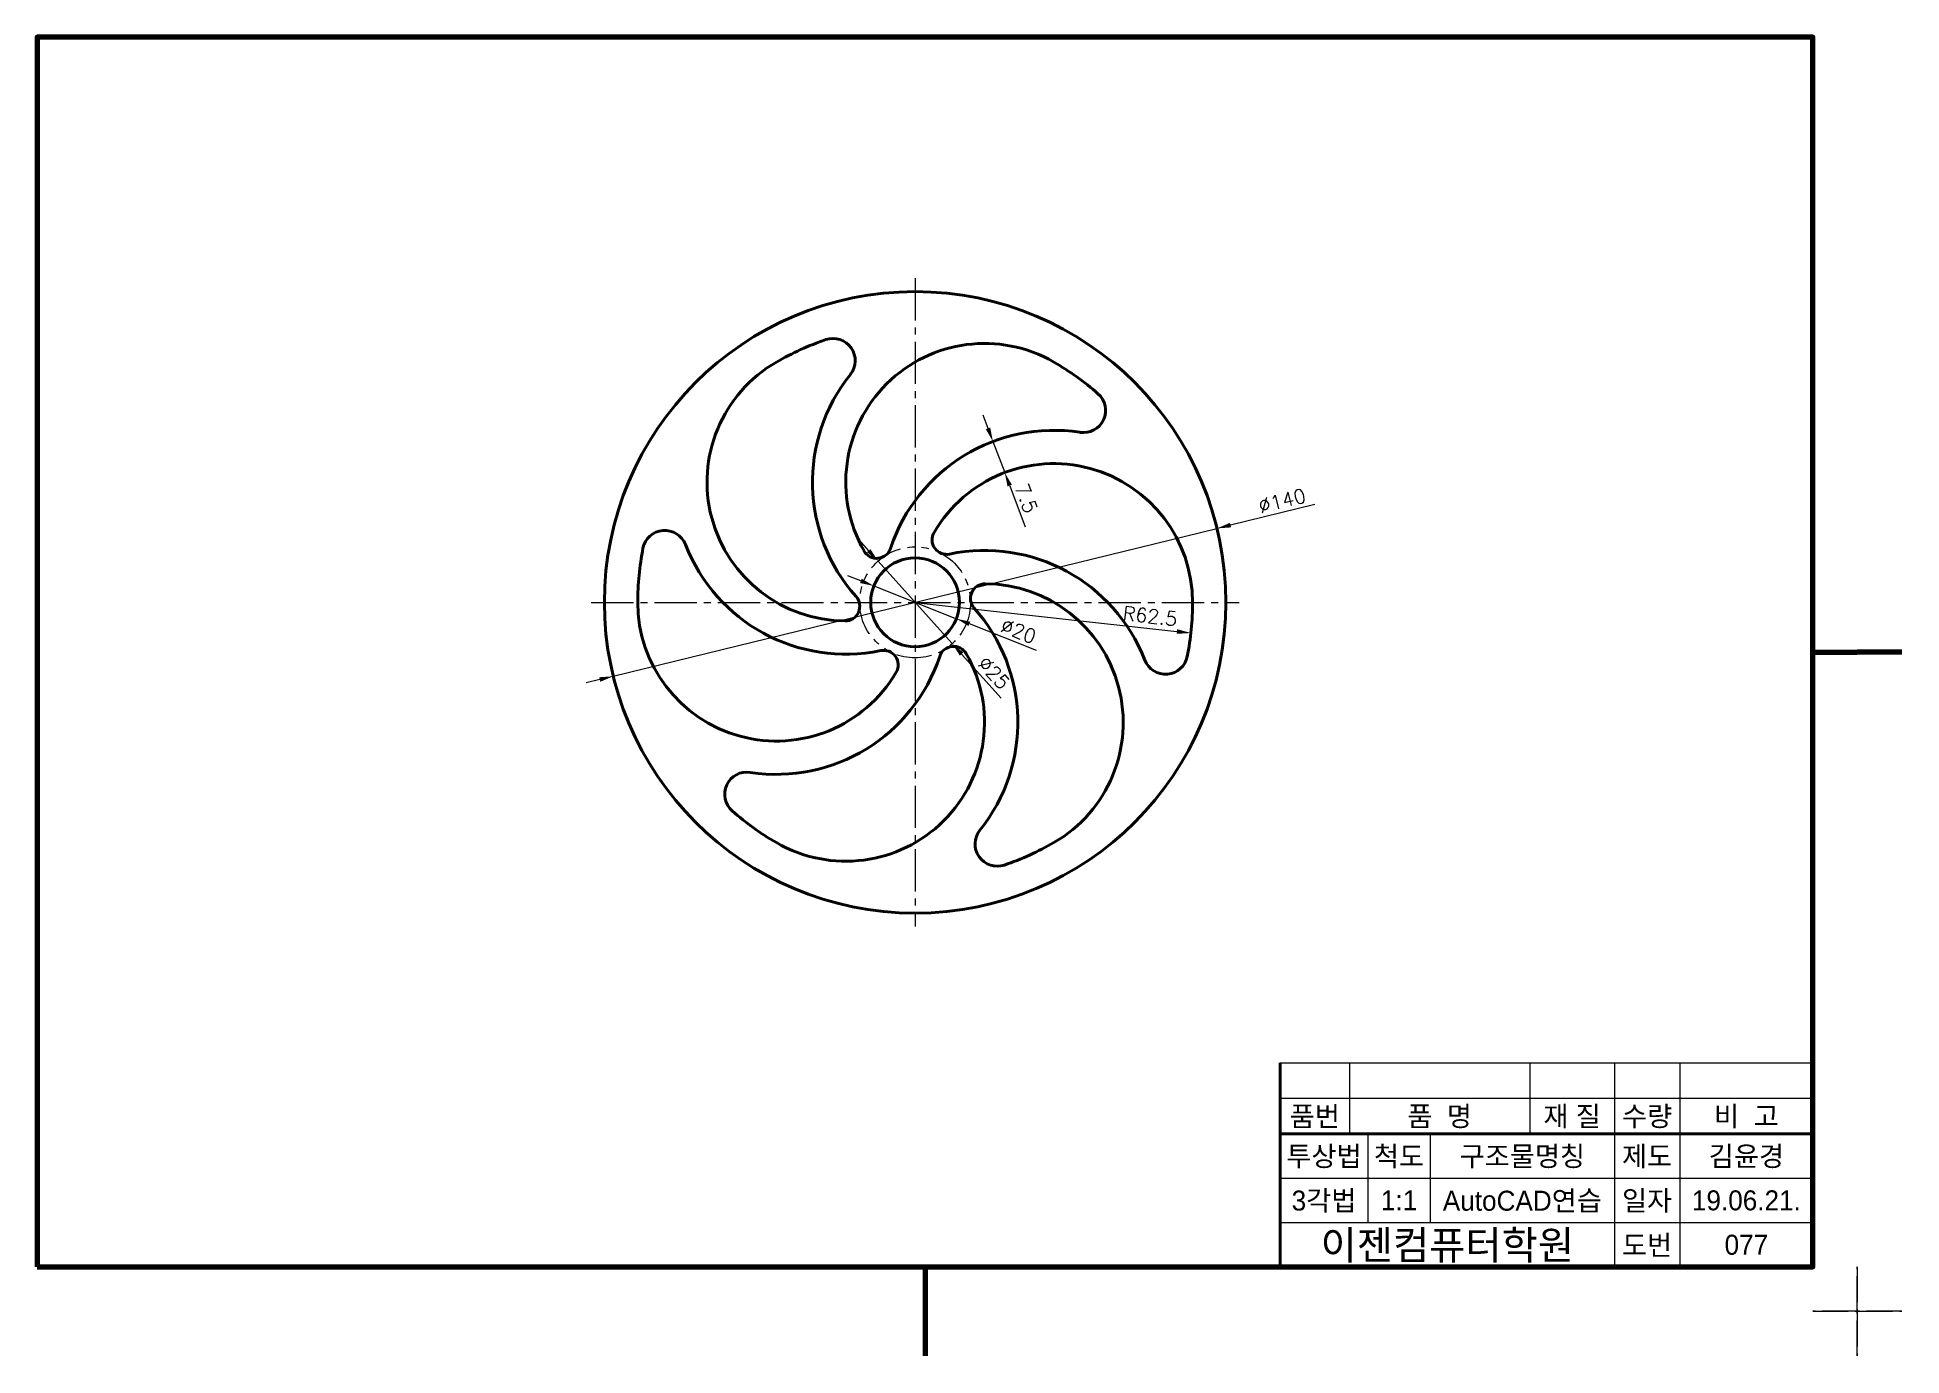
# Model space of a CAD drawing. Header units: millimetres. Extents: x 0 to 4210, y 0 to 2980.
# Drawn here: x 2530 to 2950, y 2069 to 2366 of the extents above; entities that cross this region are included whole.
import ezdxf
from ezdxf.enums import TextEntityAlignment as Align

# ---------------------------------------------------------------- set-up
doc = ezdxf.new("R2010")
doc.units = ezdxf.units.MM
doc.linetypes.add('CENTER2', pattern=[28.575, 19.05, -3.175, 3.175, -3.175])
doc.linetypes.add('PHANTOM2', pattern=[31.75, 15.875, -3.175, 3.175, -3.175, 3.175, -3.175])
for name, color, linetype, lineweight in [('가는선', 1, 'Continuous', 13), ('가상선', 1, 'PHANTOM2', 13), ('구분선', 1, 'PHANTOM2', 13), ('문자', 2, 'Continuous', 20), ('외곽선', 4, 'Continuous', 70), ('외형선', 3, 'Continuous', 40), ('중심선', 1, 'CENTER2', 13), ('치수선', 1, 'Continuous', 13)]:
    doc.layers.add(name, color=color, linetype=linetype, lineweight=lineweight)
doc.styles.get("Standard").update_dxf_attribs({"font": 'romans.shx'})
doc.styles.add('한글', font='')
doc.styles.get('한글').set_extended_font_data('Gulim')

msp = doc.modelspace()

# ---------------------------------------------------------------- texts
at = {"layer": '문자'}
msp.add_text('7.5', height=3.15, rotation=290.7323, dxfattribs=at).set_placement((2750.14, 2264.75))
at = {"layer": '문자', "ltscale": 0.5}
for s, rotation, p in [('∅140', 13.7586, (2805.54, 2258.79)), ('R62.5', 353.2187, (2774.4, 2234.79)), ('∅20', 338.3708, (2746.7, 2232.28)), ('∅25', 311.9392, (2741.62, 2224.77))]:
    msp.add_text(s, height=3.15, rotation=rotation, dxfattribs=at).set_placement(p)
at = {"layer": '문자', "ltscale": 0.5, "style": '한글'}
for s, height, p in [('품번', 4.5, (2817.79, 2123)), ('품  명', 4.5, (2845.9, 2123)), ('재 질', 4.5, (2875.75, 2123)), ('수량', 4.5, (2892.64, 2123)), ('비  고', 4.5, (2915.01, 2123)), ('투상법', 4.5, (2819.86, 2114)), ('척도', 4.5, (2836.76, 2114)), ('구조물명칭', 4.5, (2864.54, 2114)), ('제도', 4.5, (2892.64, 2114)), ('김윤경', 4.5, (2915.01, 2114)), ('3각법', 4.5, (2819.86, 2104)), ('1:1', 4.5, (2836.76, 2104)), ('AutoCAD연습', 4.5, (2864.54, 2104)), ('일자', 4.5, (2892.64, 2104)), ('19.06.21.', 4.5, (2915.01, 2104)), ('이젠컴퓨터학원', 6.5, (2847.64, 2094)), ('도번', 4.5, (2892.64, 2094)), ('077', 4.5, (2915.01, 2094))]:
    msp.add_text(s, height=height, dxfattribs=at).set_placement(p, align=Align.MIDDLE)

# ---------------------------------------------------------------- linework, layer by layer
at = {"layer": '가는선', "ltscale": 0.5}
for p, q in [((2810, 2135), (2930, 2135)), ((2825.58, 2135), (2825.58, 2119)), ((2866.22, 2135), (2866.22, 2119)), ((2885.27, 2135), (2885.27, 2089)), ((2900.01, 2135), (2900.01, 2089)), ((2810, 2127), (2930, 2127)), ((2829.73, 2119), (2829.73, 2099)), ((2843.8, 2119), (2843.8, 2099)), ((2810, 2109), (2930, 2109)), ((2810, 2099), (2930, 2099))]:
    msp.add_line(p, q, dxfattribs=at)
at = {"layer": '가상선', "ltscale": 0.5}
msp.add_circle((2727.75, 2238.71), 12.5, dxfattribs=at)
at = {"layer": '구분선', "ltscale": 0.5}
for points in [[(2930, 2079), (2940, 2079), (2940, 2089)], [(2930, 2079), (2940, 2079), (2940, 2089)], [(2940, 2089), (2940, 2079), (2950, 2079)], [(2940, 2089), (2940, 2079), (2950, 2079)], [(2940, 2089), (2940, 2079), (2950, 2079)], [(2940, 2089), (2940, 2079), (2950, 2079)], [(2940, 2069), (2940, 2079), (2930, 2079)], [(2950, 2079), (2940, 2079), (2940, 2069)], [(2950, 2079), (2940, 2079), (2940, 2069)]]:
    msp.add_lwpolyline(points, dxfattribs=at)
at = {"layer": '외곽선', "ltscale": 0.5}
for p, q in [((2930, 2227.5), (2940, 2227.5)), ((2950, 2227.5), (2940, 2227.5)), ((2950, 2227.5), (2940, 2227.5)), ((2930, 2089), (2930, 2135)), ((2730, 2089), (2730, 2079)), ((2730, 2089), (2730, 2079)), ((2730, 2079), (2730, 2069))]:
    msp.add_line(p, q, dxfattribs=at)
msp.add_lwpolyline([(2530, 2089), (2930, 2089), (2930, 2366), (2530, 2366)], close=True, dxfattribs=at)
at = {"layer": '외형선', "ltscale": 0.5}
for p, q in [((2810, 2135), (2810, 2127)), ((2810, 2127), (2810, 2119)), ((2810, 2119), (2930, 2119)), ((2810, 2119), (2810, 2099)), ((2810, 2099), (2810, 2089))]:
    msp.add_line(p, q, dxfattribs=at)
for radius in [70, 10]:
    msp.add_circle((2727.75, 2238.71), radius, dxfattribs=at)
for centre, radius, start, end in [((2727.75, 2238.71), 62.5, 108.7664, 120), ((2709.25, 2293.16), 5, 321.2572, 108.7664), ((2743.38, 2265.78), 31.25, 60, 209.7234), ((2712.13, 2265.78), 31.25, 120, 269.7234), ((2743.38, 2265.78), 38.75, 141.2572, 221.701), ((2727.75, 2238.71), 62.5, 48.7664, 60), ((2765.65, 2281.95), 5, 261.2572, 48.7664), ((2759, 2238.71), 38.75, 81.2572, 161.701), ((2759, 2238.71), 31.25, 0, 149.7234), ((2671.35, 2249.91), 5, 21.2572, 168.7664), ((2712.13, 2265.78), 38.75, 201.2572, 281.701), ((2734.85, 2252.81), 3.29, 149.7234, 281.701), ((2727.75, 2238.71), 62.5, 168.7664, 180), ((2719.09, 2251.91), 3.29, 209.7234, 341.701), ((2743.38, 2211.65), 38.75, 103.4636, 103.4778), ((2743.38, 2211.65), 38.75, 21.2572, 101.701), ((2743.51, 2239.61), 3.29, 89.7234, 221.701), ((2743.38, 2211.65), 31.25, 300, 89.7234), ((2696.5, 2238.71), 31.25, 180, 329.7234), ((2711.99, 2237.81), 3.29, 269.7234, 41.701), ((2727.75, 2238.71), 62.5, 348.7664, 360), ((2712.13, 2211.65), 38.75, 321.2572, 41.701), ((2696.5, 2238.71), 38.75, 261.2572, 341.701), ((2712.13, 2211.65), 31.25, 240, 29.7234), ((2720.65, 2224.61), 3.29, 329.7234, 101.701), ((2736.41, 2225.51), 3.29, 29.7234, 161.701), ((2784.15, 2227.51), 5, 201.2572, 348.7664), ((2689.85, 2195.47), 5, 81.2572, 228.7664), ((2727.75, 2238.71), 62.5, 228.7664, 240), ((2746.25, 2184.27), 5, 141.2572, 288.7664), ((2727.75, 2238.71), 62.5, 288.7664, 300)]:
    msp.add_arc(centre, radius, start, end, dxfattribs=at)
at = {"layer": '중심선', "ltscale": 0.5}
for p, q in [((2727.75, 2311.71), (2727.75, 2165.71)), ((2654.75, 2238.71), (2800.75, 2238.71))]:
    msp.add_line(p, q, dxfattribs=at)
at = {"layer": '치수선'}
for p, q in [((2744.17, 2277.9), (2743.05, 2280.85)), ((2745.28, 2274.95), (2747.94, 2267.94)), ((2749.05, 2264.99), (2752.57, 2255.71))]:
    msp.add_line(p, q, dxfattribs=at)
at = {"layer": '치수선', "ltscale": 0.5}
for p, q in [((2817.83, 2260.77), (2798.8, 2256.11)), ((2659.76, 2222.06), (2795.74, 2255.36)), ((2717.29, 2250.35), (2715.19, 2252.7)), ((2719.4, 2248.01), (2736.11, 2229.41)), ((2715.53, 2243.56), (2712.6, 2244.72)), ((2718.46, 2242.4), (2737.05, 2235.03)), ((2727.75, 2238.71), (2786.74, 2232.14)), ((2755.07, 2227.88), (2739.98, 2233.87)), ((2747.16, 2217.11), (2738.21, 2227.07)), ((2656.7, 2221.32), (2653.64, 2220.57))]:
    msp.add_line(p, q, dxfattribs=at)
at = {"layer": '치수선'}
for points in [[(2744.66, 2278.09), (2743.68, 2277.71), (2745.28, 2274.95)], [(2749.55, 2265.18), (2748.56, 2264.81), (2747.94, 2267.94)]]:
    msp.add_solid(points, dxfattribs=at)
at = {"layer": '치수선', "ltscale": 0.5}
for points in [[(2798.68, 2256.62), (2798.93, 2255.6), (2795.74, 2255.36)], [(2717.68, 2250.71), (2716.9, 2250), (2719.4, 2248.01)], [(2715.72, 2244.05), (2715.33, 2243.07), (2718.46, 2242.4)], [(2740.17, 2234.35), (2739.78, 2233.38), (2737.05, 2235.03)], [(2786.79, 2232.67), (2786.68, 2231.62), (2789.87, 2231.8)], [(2738.6, 2227.42), (2737.82, 2226.72), (2736.11, 2229.41)], [(2656.58, 2221.83), (2656.83, 2220.81), (2659.76, 2222.06)]]:
    msp.add_solid(points, dxfattribs=at)

msp.set_redraw_order([(e.dxf.handle, doc.entitydb.next_handle()) for e in msp.query("TEXT MTEXT ATTDEF DIMENSION ARC_DIMENSION")])  # texts and dimensions are drawn at this point

doc.saveas('drawing.dxf')
